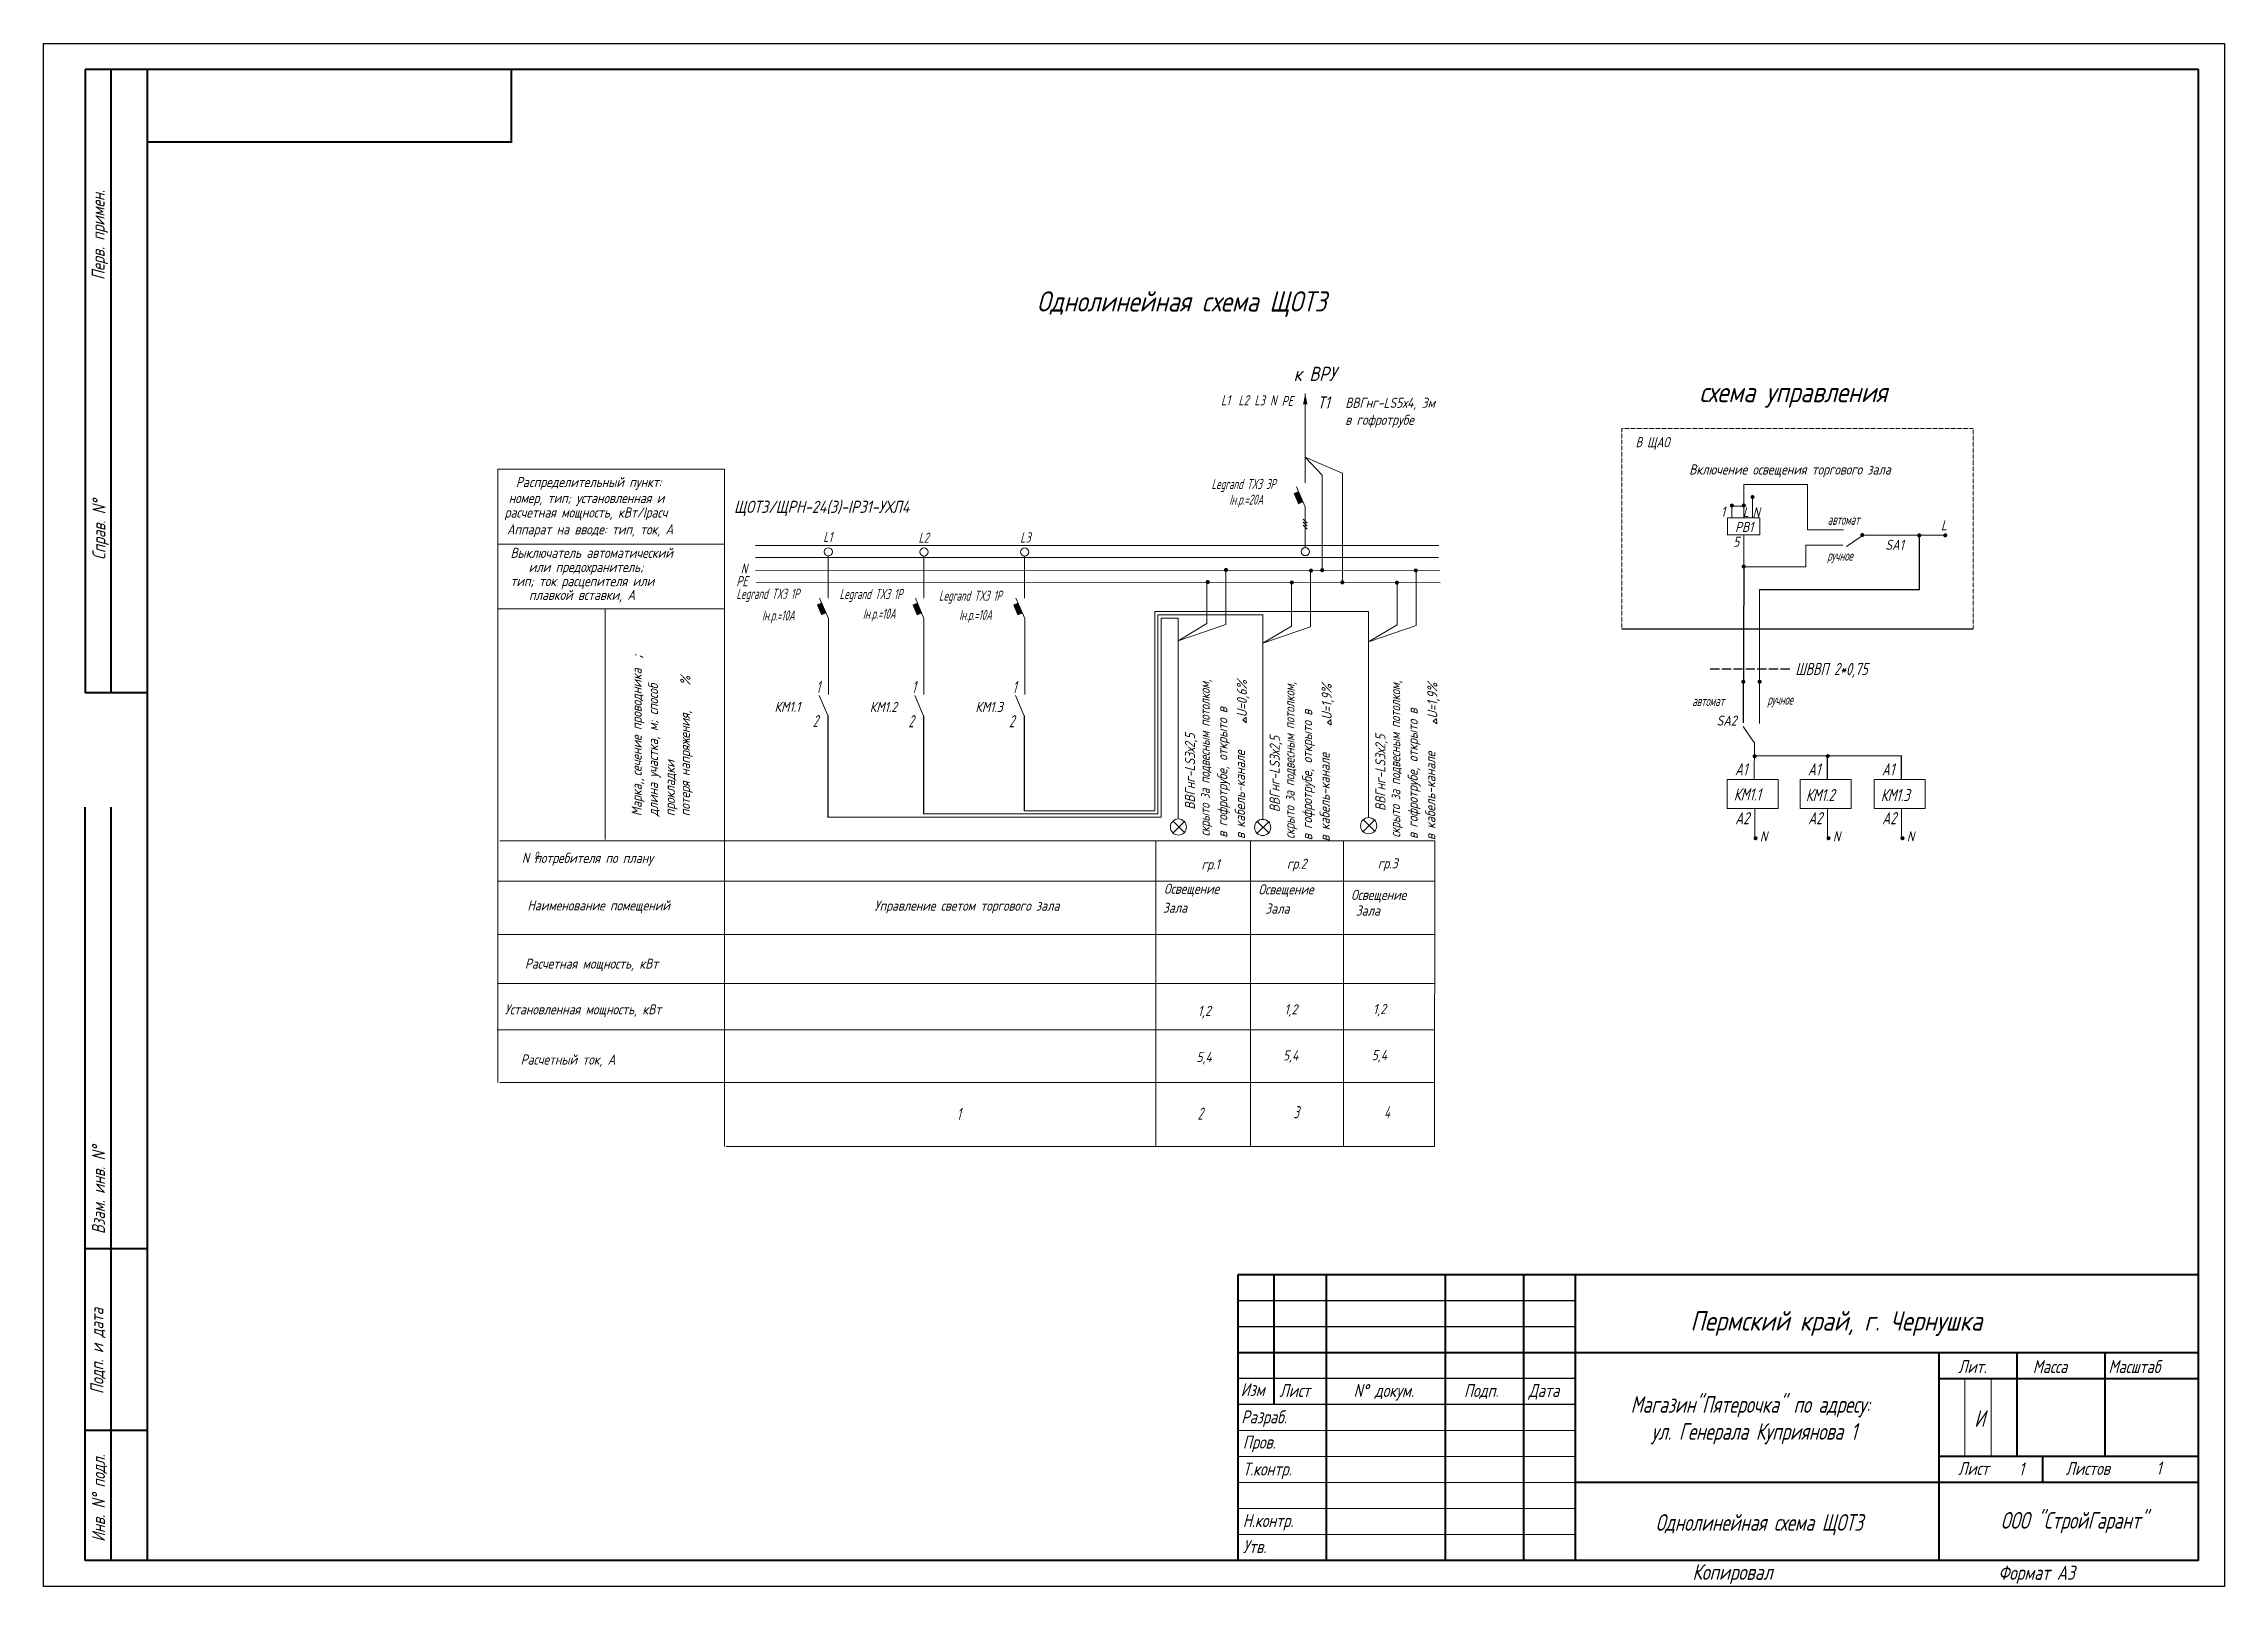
# Model space of a CAD drawing. Header units: millimetres. Extents: x 750 to 1911925457632, y 500 to 46276.
# Drawn here: x 180247 to 209717, y 510 to 21350 of the extents above; entities that cross this region are included whole.
import ezdxf
from ezdxf.enums import TextEntityAlignment as Align

# ---------------------------------------------------------------- set-up
doc = ezdxf.new("R2010")
doc.units = ezdxf.units.MM
doc.linetypes.add('HIDDEN2', pattern=[4.7625, 3.175, -1.5875])
for name, color, linetype in [('1', 7, 'Continuous'), ('KONTUR', 7, 'Continuous'), ('ST', 7, 'Continuous'), ('вова', 7, 'Continuous'), ('Проводки', 1, 'Continuous'), ('Электропроводки', 1, 'Continuous')]:
    doc.layers.add(name, color=color, linetype=linetype)
doc.layers.add('SHTAMP_Ном_пера__98', color=7, linetype='Continuous', lineweight=25, true_color=0x1f1f1f)
for name, color, linetype, lineweight in [('Основная', 7, 'Continuous', 40), ('текст', 250, 'Continuous', 20), ('тонкая', 7, 'Continuous', 20)]:
    doc.layers.add(name, color=color, linetype=linetype, lineweight=lineweight)
doc.styles.add('ROMANS', font='romans.shx', dxfattribs={"width": 0.7, "oblique": 15, "height": 1})
doc.styles.add('стиль1', font='romans.shx', dxfattribs={"width": 0.75, "oblique": 15, "height": 3.5})

msp = doc.modelspace()

# ---------------------------------------------------------------- texts
at = {"color": 0, "lineweight": 20, "style": 'ROMANS', "oblique": 15}
for s, height, width, p in [('L1', 136.7, 0.7, (196158, 16465)), ('L2', 136.7, 0.7, (196393, 16465)), ('L3', 136.7, 0.7, (196608, 16463)), ('N', 137, 0.7, (196820, 16461)), ('РЕ', 136.7, 0.7, (196976, 16454)), ('L1', 136.7, 0.7, (190782, 14616)), ('L2', 136.7, 0.7, (192069, 14607)), ('L3', 136.7, 0.7, (193443, 14611)), ('РЕ', 136.7, 0.7, (189607, 14020)), ('N', 137, 0.7, (189667, 14190)), ('1', 164, 0.6, (190688, 12579)), ('1', 164, 0.6, (191981, 12577)), ('1', 164, 0.6, (193341, 12577)), ('2', 164, 0.6, (190640, 12117)), ('2', 164, 0.6, (191933, 12115)), ('2', 164, 0.6, (193293, 12115)), ('1', 164, 0.6, (192588, 6808)), ('2', 164, 0.6, (195841, 6814)), ('3', 164, 0.6, (197138, 6833)), ('4', 164, 0.6, (198361, 6833))]:
    msp.add_text(s, height=height, dxfattribs=dict(at, width=width)).set_placement(p)
at = {"color": 0, "lineweight": 20, "style": 'ROMANS', "oblique": 15, "width": 0.6}
for s, height, p in [('Legrand TX3 3P', 136.75, (196029, 15401)), ('Iн.р.=20А', 136.7, (196270, 15191)), ('автомат', 136.7, (204356, 14918)), ('ручное', 136.7, (204350, 14434)), ('Legrand TX3 1P', 136.75, (189609, 13918)), ('Legrand TX3 1P', 136.75, (191003, 13916)), ('Legrand TX3 1P', 136.75, (192345, 13893)), ('Iн.р.=10А', 136.7, (189954, 13625)), ('Iн.р.=10А', 136.7, (191318, 13649)), ('Iн.р.=10А', 136.7, (192619, 13633)), ('автомат', 136.7, (202526, 12469)), ('ручное', 136.7, (203541, 12488))]:
    msp.add_text(s, height=height, dxfattribs=at).set_placement(p, align=Align.MIDDLE_LEFT)
at = {"color": 0, "linetype": 'ByBlock', "lineweight": 25, "style": 'ROMANS', "oblique": 15, "width": 0.8}
msp.add_text('Пермский край, г. Чернушка', height=263.29, dxfattribs=at).set_placement((202500, 3965))
at = {"layer": '1', "color": 0, "lineweight": 20, "style": 'ROMANS', "oblique": 15}
for s, height, width, p in [('Однолинейная cхема ЩОТЗ', 273.49, 0.8, (193670, 17731)), ('к ВРУ', 191.4, 0.8, (197140, 16793)), ('Т1', 164.1, 0.8, (197462, 16420)), ('ВВГнг-LS5х4, 3м', 136.75, 0.8, (197837, 16430)), ('схема управления', 273.49, 0.8, (202623, 16506)), ('в гофротрубе', 136.75, 0.8, (197837, 16200)), ('В ЩАО', 136.7, 0.74, (201760, 15898)), ('Включение освещения торгового зала', 136.75, 0.8, (202485, 15529)), ('Раcпределительный пункт:', 136.75, 0.8, (186629, 15359)), ('расчетная мощность, кВт/Iрасч', 136.75, 0.8, (186476, 14948)), ('номер, тип; установленная и', 136.75, 0.8, (186531, 15143)), ('ЩОТЗ/ЩРН-24(З)-IP31-УХЛ4', 164.09, 0.8, (189576, 15011)), ('1', 137, 0.8, (202914, 14960)), ('L', 137, 0.8, (203209, 14954)), ('N', 137, 0.8, (203341, 14951)), ('Аппарат на вводе: тип, ток, А', 136.75, 0.8, (186508, 14721)), ('РВ1', 136.7, 0.8, (203104, 14752)), ('L', 137, 0.8, (205887, 14774)), ('Выключатель автоматический', 136.75, 0.8, (186556, 14403)), ('5', 137, 0.8, (203079, 14553)), ('SA1', 136.7, 0.8, (205136, 14511)), ('или предохранитель;', 136.75, 0.8, (186802, 14212)), ('тип; ток расцепителя или', 136.75, 0.8, (186556, 14021)), ('плавкой вставки, А', 136.75, 0.8, (186807, 13835)), ('КМ1.1', 136.7, 0.8, (190124, 12323)), ('КМ1.2', 136.7, 0.8, (191411, 12321)), ('КМ1.3', 136.7, 0.8, (192838, 12321)), ('SA2', 136.7, 0.8, (202855, 12137)), ('N', 137, 0.8, (203440, 10573)), ('N', 137, 0.8, (204426, 10573)), ('N', 137, 0.8, (205426, 10573)), (' N потребителя по плану', 136.75, 0.8, (186636, 10282)), ('о', 98.5, 0.8, (186886, 10364)), ('гр.1', 136.7, 0.8, (195894, 10195)), ('гр.2', 136.7, 0.8, (197048, 10203)), ('гр.3', 136.7, 0.8, (198277, 10208)), ('Наименование помещений', 136.75, 0.8, (186784, 9640)), ('Управление светом торгового зала', 136.75, 0.8, (191474, 9637)), ('Зала ', 136.7, 0.8, (195371, 9609)), ('Освещение', 136.7, 0.8, (195388, 9865)), ('Освещение', 136.7, 0.8, (196664, 9857)), ('Зала ', 136.7, 0.8, (196756, 9598)), ('Освещение', 136.7, 0.8, (197916, 9783)), ('Зала ', 136.7, 0.8, (197978, 9571)), ('Расчетная мощность, кВт', 136.75, 0.8, (186750, 8854)), ('Установленная мощность, кВт', 136.75, 0.8, (186478, 8236)), ('1,2', 136.7, 0.8, (195845, 8216)), ('1,2', 136.7, 0.8, (197014, 8236)), ('1,2', 136.7, 0.8, (198213, 8240)), ('Расчетный ток, А', 136.75, 0.8, (186693, 7558)), ('5,4', 136.7, 0.8, (195826, 7594)), ('5,4', 136.7, 0.8, (196995, 7614)), ('5,4', 136.7, 0.8, (198194, 7618))]:
    msp.add_text(s, height=height, dxfattribs=dict(at, width=width)).set_placement(p)
for s, height, width, p in [(';', 164, 0.8, (188339, 13040)), ('Марка, сечение проводника ', 136.75, 0.8, (188330, 10913)), ('длина участка, м; способ', 136.75, 0.8, (188550, 10913)), ('%', 137, 0.8, (188987, 12682)), ('скрыто за подвесным потолком,', 136.75, 0.74, (196006, 10642)), ('U=0,6%%%', 136.7, 0.8, (196508, 12250)), ('скрыто за подвесным потолком,', 136.75, 0.74, (197152, 10608)), ('U=1,9%%%', 136.7, 0.8, (197654, 12216)), ('скрыто за подвесным потолком,', 136.75, 0.74, (198580, 10625)), ('U=1,9%%%', 136.7, 0.8, (199082, 12233)), ('в гофротрубе, открыто в ', 136.75, 0.8, (196244, 10624)), ('в гофротрубе, открыто в ', 136.75, 0.8, (198817, 10607)), ('потеря напряжения,', 136.75, 0.8, (188981, 10913)), ('в гофротрубе, открыто в ', 136.75, 0.8, (197390, 10590)), ('ВВГнг-LS3х2,5', 136.75, 0.8, (195807, 11002)), ('в кабель-канале', 136.75, 0.8, (196482, 10607)), ('ВВГнг-LS3х2,5', 136.75, 0.8, (196952, 10968)), ('ВВГнг-LS3х2,5', 136.75, 0.8, (198380, 10985)), ('в кабель-канале', 136.75, 0.8, (199055, 10590)), ('прокладки', 136.7, 0.8, (188778, 10913)), ('в кабель-канале', 136.75, 0.8, (197627, 10573)), (',', 137, 0.8, (188336, 11388))]:
    msp.add_text(s, height=height, rotation=90, dxfattribs=dict(at, width=width)).set_placement(p)
at = {"layer": 'SHTAMP_Ном_пера__98', "color": 0, "linetype": 'ByBlock', "lineweight": 25, "char_height": 225, "attachment_point": 5, "line_spacing_factor": 0.971274, "style": 'ROMANS'}
for s, insert, width in [('Магазин"Пятерочка" по адресу:\\P ул. Генерала Куприянова 1', (203310, 2754), 3873.2), ('И', (206409, 2777), 3689.6), ('Однолинейная схема ЩОТЗ', (203431, 1342), 3689.6), ('ООО "СтройГарант"', (207684, 1371), 3689.6)]:
    msp.add_mtext(s, dxfattribs=dict(at, insert=insert, width=width))
at = {"layer": 'вова', "color": 0, "lineweight": 20, "style": 'ROMANS', "oblique": 15, "width": 0.7}
for s, height, p in [('ШВВП 2*0,75', 164.09, (203919, 12902)), ('А1', 164.1, (203103, 11548)), ('А1', 164.1, (204089, 11548)), ('А1', 164.1, (205089, 11548)), ('КМ1.1', 164.1, (203088, 11208)), ('КМ1.2', 164.1, (204061, 11199)), ('КМ1.3', 164.1, (205074, 11199)), ('А2', 164.1, (203106, 10887)), ('А2', 164.1, (204092, 10887)), ('А2', 164.1, (205092, 10887))]:
    msp.add_text(s, height=height, dxfattribs=at).set_placement(p, align=Align.MIDDLE_LEFT)
at = {"layer": 'текст', "color": 0, "style": 'стиль1', "oblique": 15, "width": 0.75}
for s, p in [('Перв. примен.', (181071, 18158)), ('Справ. N%%d', (181082, 14377)), ('Взам. инв. N%%d', (181076, 5269)), ('Подп. и дата', (181055, 3109)), ('Инв. N%%d подл.', (181076, 1111))]:
    msp.add_text(s, height=175.42, rotation=90, dxfattribs=at).set_placement(p)
for s, height, p in [('Лит.', 175.4, (206119, 3391)), ('Масса', 175.4, (207128, 3391)), ('Масштаб', 175.4, (208151, 3391)), ('Изм', 175.4, (196424, 3079)), ('Лист', 175.4, (196948, 3068)), ('N%%d докум. ', 175.42, (197950, 3068)), ('Подп.', 175.4, (199442, 3068)), ('Дата', 175.4, (200315, 3068)), ('Разраб.', 175.4, (196432, 2711)), ('Пров.', 175.4, (196453, 2371)), ('Т.контр.', 175.4, (196453, 2007)), ('Лист', 175.4, (206119, 2015)), ('1', 175, (206940, 2010)), ('Листов', 175.4, (207573, 2015)), ('1', 175, (208798, 2020)), ('Н.контр.', 175.4, (196453, 1311)), ('Утв.', 175.4, (196453, 959)), ('Копировал', 210.5, (202528, 598)), ('Формат А3', 193, (206662, 598))]:
    msp.add_text(s, height=height, dxfattribs=at).set_placement(p)

# ---------------------------------------------------------------- hatches: boundary and pattern name
at = {"layer": 'Проводки', "lineweight": 20, "ltscale": 0.5}
h = msp.add_hatch(color=0, dxfattribs=at)
h.paths.add_polyline_path([(197296, 16623), (197296, 16479), (197326, 16479)])
h.paths.add_polyline_path([(197296, 16623), (197267, 16479), (197296, 16479)])

# ---------------------------------------------------------------- linework, layer by layer
at = {"color": 0, "lineweight": 20}
for p, q in [((197296, 15762), (197524, 15519)), ((203342, 14944), (203341, 15226)), ((196223, 13505), (196223, 14248)), ((197368, 13471), (197368, 14214)), ((198796, 13488), (198796, 14231)), ((195967, 13516), (195967, 14095)), ((197112, 13482), (197112, 14061)), ((198540, 13499), (198540, 14078)), ((195578, 13284), (195967, 13516)), ((196723, 13250), (197112, 13482)), ((198151, 13267), (198540, 13499))]:
    msp.add_line(p, q, dxfattribs=at)
at = {"color": 0, "lineweight": 20, "ltscale": 0.5}
msp.add_line((197525, 15521), (197525, 14237), dxfattribs=at)
for p, q in [((205596, 13977), (205596, 14708)), ((203222, 14287), (203215, 12173)), ((203436, 13977), (205596, 13977)), ((201575, 13443), (206322, 13443)), ((202769, 12906), (202894, 12906)), ((202926, 12906), (203051, 12906)), ((203082, 12906), (203207, 12906)), ((203249, 12905), (203374, 12905)), ((203405, 12905), (203530, 12905)), ((203562, 12905), (203687, 12905)), ((203719, 12905), (203843, 12905)), ((190844, 12272), (190844, 10901)), ((192137, 12270), (192137, 10945)), ((193497, 12270), (193497, 10988)), ((205355, 11729), (203367, 11724)), ((204356, 11408), (204356, 11727)), ((205356, 11408), (205355, 11729))]:
    msp.add_line(p, q)
at = {"color": 0}
for p, q in [((200946, 4369), (196385, 4369)), ((200946, 4018), (196385, 4018)), ((200946, 3317), (196385, 3317)), ((200946, 2966), (196385, 2966)), ((205858, 861), (205858, 861))]:
    msp.add_line(p, q, dxfattribs=at)
at = {"layer": '1', "color": 0, "lineweight": 20}
for p, q in [((197296, 15419), (197296, 16623)), ((197296, 15762), (197797, 15548)), ((186387, 7315), (186387, 15607)), ((186387, 15602), (189450, 15602)), ((189450, 15603), (189450, 6454)), ((197295, 15091), (197177, 15363)), ((197798, 15550), (197798, 14073)), ((197265, 15161), (197199, 15134)), ((197297, 14543), (197297, 15093)), ((203222, 14944), (203222, 15113)), ((197270, 14928), (197324, 14873)), ((197270, 14887), (197324, 14832)), ((197270, 14846), (197324, 14791)), ((186387, 14590), (189450, 14590)), ((189865, 14571), (199100, 14570)), ((204824, 14702), (204611, 14559)), ((189865, 14407), (199097, 14409)), ((189867, 14234), (199117, 14229)), ((190851, 13859), (190851, 14430)), ((192144, 13857), (192144, 14428)), ((193504, 13857), (193504, 14428)), ((189877, 14070), (199119, 14067)), ((190852, 13586), (190734, 13859)), ((192144, 13584), (192027, 13857)), ((193505, 13584), (193387, 13857)), ((186387, 13715), (189450, 13715)), ((187836, 13715), (187836, 10597)), ((195578, 10876), (195578, 13588)), ((196723, 10876), (196723, 13633)), ((198151, 10891), (198151, 13571)), ((195578, 13284), (196223, 13505)), ((196723, 13250), (197368, 13471)), ((198151, 13267), (198796, 13488)), ((190844, 12272), (190726, 12545)), ((192137, 12270), (192019, 12543)), ((193497, 12270), (193379, 12542)), ((196451, 12215), (196498, 12252)), ((196499, 12177), (196451, 12215)), ((196501, 12177), (196453, 12215)), ((196498, 12252), (196499, 12177)), ((197597, 12181), (197644, 12218)), ((197645, 12143), (197597, 12181)), ((197646, 12143), (197599, 12181)), ((197644, 12218), (197645, 12143)), ((199025, 12198), (199071, 12235)), ((199073, 12160), (199025, 12198)), ((199074, 12160), (199026, 12198)), ((199071, 12235), (199073, 12160)), ((203359, 11912), (203216, 12125)), ((186410, 10583), (199046, 10581)), ((186889, 10347), (186944, 10347)), ((195279, 10582), (195279, 6454)), ((196557, 10582), (196557, 6460)), ((197813, 10581), (197813, 6460)), ((199046, 10581), (199045, 6454)), ((186392, 10035), (199045, 10035)), ((186392, 9316), (199045, 9316)), ((186392, 8653), (199045, 8653)), ((186374, 8028), (199045, 8028)), ((186410, 7315), (199045, 7316))]:
    msp.add_line(p, q, dxfattribs=at)
at = {"layer": '1', "color": 0, "lineweight": 20, "const_width": 27.3}
for points in [[(203048, 15110, 1), (203075, 15110, 1)], [(203209, 15111, 1), (203237, 15111, 1)], [(203327, 15225, 1), (203354, 15225, 1)], [(204810, 14712, 1), (204837, 14712, 1)], [(205594, 14721, 1), (205594, 14693, 1)], [(205945, 14722, 1), (205945, 14694, 1)], [(196211, 14240, 1), (196239, 14240, 1)], [(197361, 14232, 1), (197388, 14232, 1)], [(197511, 14237, 1), (197538, 14237, 1)], [(198777, 14233, 1), (198804, 14233, 1)], [(203208, 14287, 1), (203235, 14287, 1)], [(195964, 14076, 1), (195992, 14076, 1)], [(197101, 14071, 1), (197128, 14071, 1)], [(197784, 14073, 1), (197812, 14073, 1)], [(198521, 14069, 1), (198548, 14069, 1)], [(203203, 12730, 1), (203230, 12730, 1)], [(203423, 12730, 1), (203450, 12730, 1)], [(203369, 11737, 1), (203369, 11710, 1)], [(204357, 11739, 1), (204357, 11712, 1)], [(203368, 10616, 1), (203395, 10616, 1)], [(204354, 10616, 1), (204381, 10616, 1)], [(205353, 10616, 1), (205381, 10616, 1)]]:
    msp.add_lwpolyline(points, format="xyb", close=True, dxfattribs=at)
at = {"layer": '1', "color": 0, "lineweight": 20}
for centre in [(190851, 14485), (192144, 14483), (193504, 14483), (197297, 14488)]:
    msp.add_circle(centre, 54.7, dxfattribs=at)
for points in [[(197205, 15303), (197205, 15303), (197139, 15276), (197265, 15161)], [(197139, 15276), (197199, 15134), (197265, 15161)], [(197265, 15161), (197265, 15161), (197205, 15303)], [(190761, 13799), (190761, 13799), (190696, 13771), (190821, 13657)], [(190696, 13771), (190756, 13629), (190821, 13657)], [(190821, 13657), (190821, 13657), (190761, 13799)], [(192054, 13797), (192054, 13797), (191988, 13769), (192114, 13655)], [(191988, 13769), (192049, 13627), (192114, 13655)], [(192114, 13655), (192114, 13655), (192054, 13797)], [(193414, 13797), (193414, 13797), (193349, 13769), (193474, 13654)], [(193349, 13769), (193409, 13627), (193474, 13654)], [(193474, 13654), (193474, 13654), (193414, 13797)]]:
    msp.add_solid(points, dxfattribs=at)
at = {"layer": 'KONTUR', "color": 0}
for p, q in [((180247, 510), (180247, 21350)), ((180247, 21350), (209717, 21350)), ((209717, 21350), (209717, 510)), ((209717, 510), (180247, 510))]:
    msp.add_line(p, q, dxfattribs=at)
at = {"layer": 'ST', "linetype": 'HIDDEN2', "lineweight": 15}
for p, q in [((201576, 16153), (206322, 16153)), ((201576, 13443), (201576, 16153)), ((206322, 16153), (206322, 13443))]:
    msp.add_line(p, q, dxfattribs=at)
at = {"layer": 'ST', "lineweight": 15}
for p, q in [((203225, 15102), (203225, 15395)), ((203225, 15395), (204085, 15395)), ((204085, 15395), (204085, 14780)), ((203057, 15102), (203225, 15102)), ((204085, 14780), (204569, 14780)), ((204563, 14577), (204061, 14577)), ((204061, 14577), (204061, 14284)), ((204832, 14708), (205942, 14708)), ((204061, 14284), (203219, 14284)), ((203436, 13977), (203437, 12167)), ((203369, 11912), (203365, 11408))]:
    msp.add_line(p, q, dxfattribs=at)
at = {"layer": 'Основная', "color": 0}
for p, q in [((180808, 20999), (180808, 12579)), ((209366, 20999), (180808, 20999)), ((181159, 12579), (181159, 20999)), ((181650, 3668), (181650, 20999)), ((186569, 20008), (186569, 20991)), ((209366, 861), (209366, 20999)), ((186562, 20017), (181650, 20017)), ((181650, 12579), (180808, 12579)), ((180808, 861), (180808, 11035)), ((181159, 861), (181159, 11035)), ((181650, 5071), (180808, 5071)), ((196385, 4720), (196385, 861)), ((209366, 4720), (196385, 4720)), ((196876, 2966), (196876, 4720)), ((197578, 4720), (197578, 861)), ((199192, 861), (199192, 4720)), ((200245, 4720), (200245, 861)), ((200946, 4720), (200946, 861)), ((181650, 861), (181650, 3668)), ((196385, 3668), (209366, 3668)), ((205858, 3668), (205858, 861)), ((206911, 3668), (206911, 2264)), ((208103, 3668), (208103, 2264)), ((205858, 3317), (209366, 3317)), ((181650, 2615), (180808, 2615)), ((209366, 2264), (205858, 2264)), ((207261, 2264), (207261, 1913)), ((209366, 1913), (200946, 1913)), ((209366, 861), (180808, 861))]:
    msp.add_line(p, q, dxfattribs=at)
at = {"layer": 'тонкая', "color": 0}
for p, q in [((206208, 3302), (206208, 2264)), ((206564, 3302), (206564, 2264)), ((196385, 2615), (200946, 2615)), ((200946, 2264), (196385, 2264)), ((200946, 1913), (196385, 1913))]:
    msp.add_line(p, q, dxfattribs=at)
for points in [[(196385, 1563), (200946, 1563)], [(196385, 1212), (200946, 1212)]]:
    msp.add_lwpolyline(points, dxfattribs=at)
at = {"layer": 'Электропроводки', "color": 0, "lineweight": 20}
for p, q in [((203059, 15103), (203059, 14942)), ((203222, 14717), (203222, 14273)), ((190852, 12559), (190852, 13586)), ((192144, 12557), (192144, 13584)), ((193505, 12556), (193505, 13584)), ((195262, 10990), (195262, 13678)), ((195262, 13678), (198153, 13678)), ((195306, 10945), (195306, 13634)), ((195306, 13634), (196727, 13634)), ((195349, 10902), (195349, 13590)), ((195349, 13590), (195578, 13590)), ((198151, 13677), (198151, 13569)), ((195306, 10945), (192137, 10945)), ((195262, 10988), (193497, 10988)), ((203371, 11020), (203371, 10606)), ((204356, 11020), (204356, 10606)), ((205356, 11020), (205356, 10606)), ((195349, 10901), (190842, 10901)), ((195668, 10848), (195509, 10690)), ((195509, 10848), (195668, 10690)), ((196807, 10844), (196648, 10685)), ((196648, 10844), (196807, 10685)), ((198239, 10867), (198081, 10708)), ((198081, 10867), (198239, 10708)), ((189469, 6454), (199045, 6454))]:
    msp.add_line(p, q, dxfattribs=at)
for points in [[(203001, 14943), (203438, 14943), (203438, 14716), (203001, 14716)], [(202998, 11408), (203686, 11408), (203686, 11020), (202998, 11020)], [(203984, 11408), (204672, 11408), (204672, 11020), (203984, 11020)], [(204983, 11408), (205672, 11408), (205672, 11020), (204983, 11020)]]:
    msp.add_lwpolyline(points, close=True, dxfattribs=at)
for centre in [(195582, 10767), (196721, 10762), (198153, 10785)]:
    msp.add_circle(centre, 109, dxfattribs=at)

msp.set_redraw_order([(e.dxf.handle, doc.entitydb.next_handle()) for e in msp.query("TEXT MTEXT ATTDEF DIMENSION ARC_DIMENSION")])  # texts and dimensions are drawn at this point

doc.saveas('drawing.dxf')
